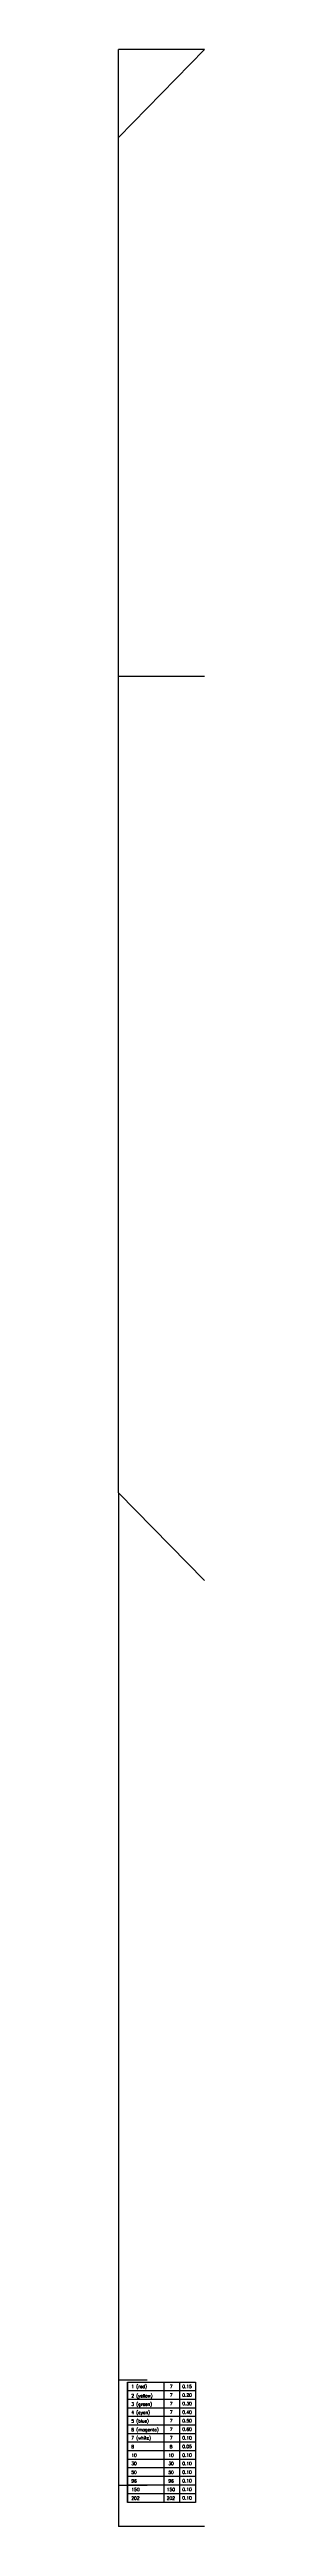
# Model space of a CAD drawing. Header units: millimetres. Extents: x 2182 to 2335, y 1488 to 1614.
# Drawn here: x 2290.49 to 2290.98, y 1503.97 to 1518.07 of the extents above; entities that cross this region are included whole.
import ezdxf

# ---------------------------------------------------------------- set-up
doc = ezdxf.new("R2010")
doc.units = ezdxf.units.MM
doc.layers.add('PAREDE', color=7, linetype='Continuous')
doc.layers.add('Prancha', color=6, linetype='Continuous')
doc.styles.add('ROMANS', font='romans')

msp = doc.modelspace()

# ---------------------------------------------------------------- linework, layer by layer
at = {"layer": 'PAREDE'}
for p, q in [((2290.491, 1504.81), (2290.653, 1504.81)), ((2290.491, 1504.21), (2290.653, 1504.21))]:
    msp.add_line(p, q, dxfattribs=at)
at = {"layer": 'Prancha', "color": 1, "linetype": 'Continuous', "ltscale": 0.003}
for p, q in [((2290.978, 1518.075), (2290.491, 1518.075)), ((2290.491, 1517.575), (2290.491, 1518.075)), ((2290.491, 1509.859), (2290.491, 1503.975)), ((2290.491, 1509.859), (2290.491, 1503.975)), ((2290.978, 1503.975), (2290.491, 1503.975))]:
    msp.add_line(p, q, dxfattribs=at)
at = {"layer": 'Prancha', "color": 7}
for p, q in [((2290.978, 1518.075), (2290.491, 1517.575)), ((2290.491, 1509.859), (2290.491, 1517.575)), ((2290.491, 1514.508), (2290.978, 1514.508)), ((2290.978, 1509.359), (2290.491, 1509.859))]:
    msp.add_line(p, q, dxfattribs=at)
at = {"layer": 'Prancha', "color": 8}
for p, q in [((2290.541, 1504.796), (2290.928, 1504.796)), ((2290.541, 1504.112), (2290.541, 1504.796)), ((2290.541, 1504.796), (2290.541, 1504.112)), ((2290.747, 1504.796), (2290.747, 1504.112)), ((2290.837, 1504.796), (2290.837, 1504.112)), ((2290.928, 1504.796), (2290.928, 1504.112)), ((2290.928, 1504.747), (2290.541, 1504.747)), ((2290.928, 1504.698), (2290.541, 1504.698)), ((2290.928, 1504.649), (2290.541, 1504.649)), ((2290.928, 1504.6), (2290.541, 1504.6)), ((2290.928, 1504.552), (2290.541, 1504.552)), ((2290.928, 1504.503), (2290.541, 1504.503)), ((2290.928, 1504.454), (2290.541, 1504.454)), ((2290.928, 1504.405), (2290.541, 1504.405)), ((2290.928, 1504.356), (2290.541, 1504.356)), ((2290.928, 1504.308), (2290.541, 1504.308)), ((2290.928, 1504.259), (2290.541, 1504.259)), ((2290.928, 1504.21), (2290.541, 1504.21)), ((2290.928, 1504.161), (2290.541, 1504.161)), ((2290.928, 1504.112), (2290.541, 1504.112))]:
    msp.add_line(p, q, dxfattribs=at)

# ---------------------------------------------------------------- texts
at = {"layer": 'Prancha', "color": 8, "style": 'ROMANS'}
for s, height, p in [('1 (red)', 0.0182, (2290.563, 1504.763)), ('7', 0.0182, (2290.782, 1504.763)), ('0.15', 0.0182, (2290.852, 1504.763)), ('2 (yellow)', 0.0182, (2290.563, 1504.71)), ('3 (green)', 0.0182, (2290.563, 1504.662)), ('4 (cyan)', 0.0182, (2290.563, 1504.615)), ('7', 0.0182, (2290.782, 1504.714)), ('7', 0.0182, (2290.782, 1504.665)), ('7', 0.0182, (2290.782, 1504.616)), ('0.20', 0.0182, (2290.852, 1504.714)), ('0.30', 0.0182, (2290.852, 1504.665)), ('0.40', 0.0182, (2290.852, 1504.616)), ('5 (blue)', 0.0182, (2290.563, 1504.566)), ('6 (magenta)', 0.01819, (2290.563, 1504.517)), ('7 (white)', 0.0182, (2290.563, 1504.47)), ('7', 0.0182, (2290.782, 1504.568)), ('7', 0.0182, (2290.782, 1504.519)), ('7', 0.0182, (2290.782, 1504.47)), ('0.50', 0.0182, (2290.852, 1504.568)), ('0.60', 0.0182, (2290.852, 1504.519)), ('0.10', 0.0182, (2290.852, 1504.47)), ('8', 0.0182, (2290.563, 1504.42)), ('30', 0.0182, (2290.563, 1504.324)), ('10', 0.0182, (2290.563, 1504.371)), ('30', 0.0182, (2290.773, 1504.324)), ('10', 0.0182, (2290.773, 1504.371)), ('8', 0.0182, (2290.781, 1504.42)), ('0.05', 0.0182, (2290.852, 1504.421)), ('0.10', 0.0182, (2290.852, 1504.372)), ('0.10', 0.0182, (2290.852, 1504.324)), ('50', 0.0182, (2290.563, 1504.274)), ('96', 0.0182, (2290.563, 1504.225)), ('150', 0.0182, (2290.563, 1504.176)), ('150', 0.0182, (2290.764, 1504.176)), ('50', 0.0182, (2290.773, 1504.274)), ('96', 0.0182, (2290.773, 1504.225)), ('0.10', 0.0182, (2290.852, 1504.275)), ('0.10', 0.0182, (2290.852, 1504.226)), ('0.10', 0.0182, (2290.852, 1504.177)), ('202', 0.0182, (2290.563, 1504.127)), ('202', 0.0182, (2290.764, 1504.127)), ('0.10', 0.0182, (2290.852, 1504.128))]:
    msp.add_text(s, height=height, dxfattribs=at).set_placement(p)

doc.saveas('drawing.dxf')
